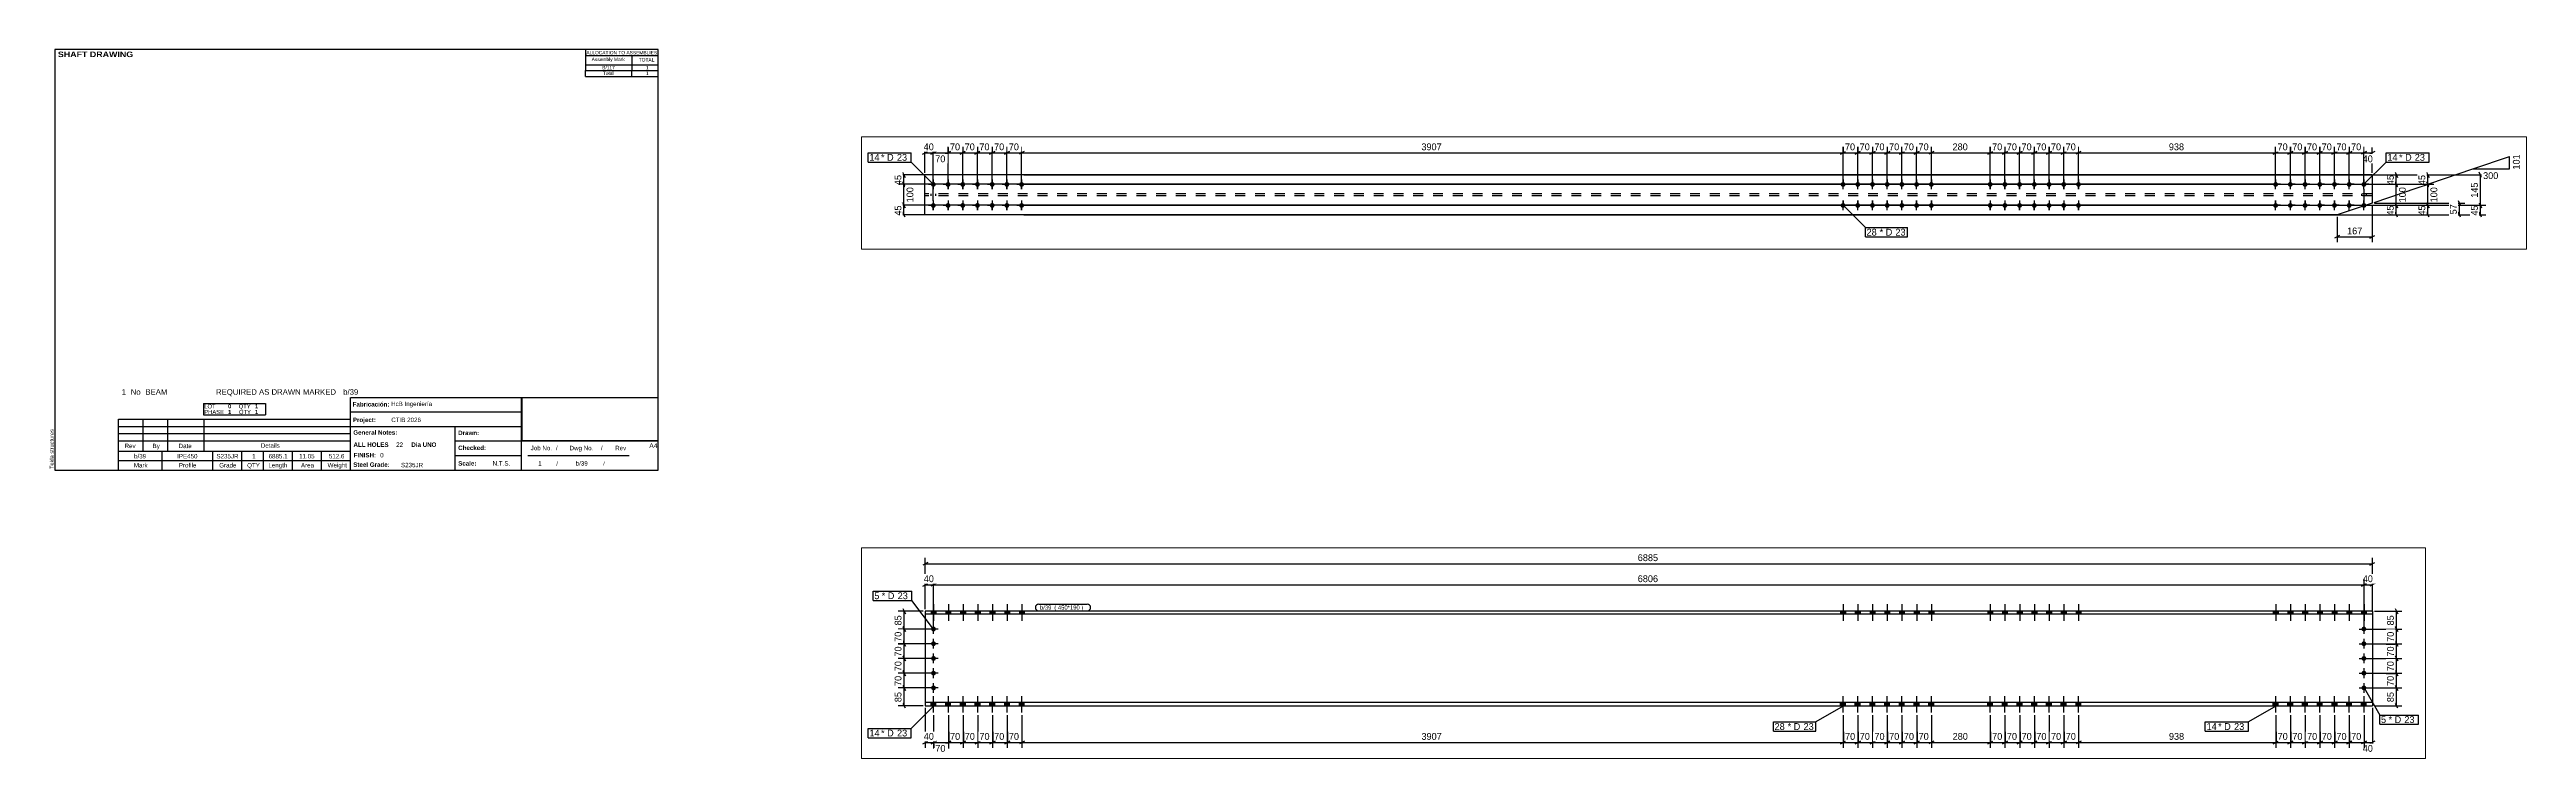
# Paper-space layout 'Layout1' of a CAD drawing. Header units: millimetres. Extents: x 2 to 1181, y -132 to 205.
# The model-space entities are those that its viewports show. They can reach past a viewport. Long polylines and large blocks are cut down to what shows.
import ezdxf

# ---------------------------------------------------------------- set-up
doc = ezdxf.new("R2010")
doc.units = ezdxf.units.MM
doc.linetypes.add('DXK_LINE_DOT2', pattern=[3.9198, 1.9599, -1.9599])
doc.linetypes.add('DXK_LINE_DOT4', pattern=[0.9408, 0.4704, -0.4704])
doc.layers.add('Viewport layer', color=7, linetype='Continuous', plot=False)
doc.styles.add('Arial', font='ARIAL.TTF', dxfattribs={"height": 0.2})
doc.styles.add('Arial Black', font='ARIBLK.TTF', dxfattribs={"height": 0.2})
doc.styles.add('Arial Bold', font='ARIALBD.TTF', dxfattribs={"height": 0.2})
doc.styles.add('Comic Sans MS', font='COMIC.TTF', dxfattribs={"height": 0.2})

psp = doc.layouts.get("Layout1")

# ---------------------------------------------------------------- texts
at = {"color": 7}
for s, height, style, p in [(' SHAFT DRAWING', 2.634, 'Arial Black', (5.3, 201.4)), ('ALLOCATION TO ASSEMBLIES', 1.648, 'Arial', (257.9, 202.7)), ('Assembly Mark', 1.648, 'Arial', (260.4, 199.5)), ('TOTAL', 1.65, 'Arial', (282.8, 199.3)), ('1', 2.64, 'Arial', (36.8, 40.8)), ('No', 2.64, 'Arial', (41.1, 40.8)), ('BEAM', 2.64, 'Arial', (48.1, 40.8)), ('REQUIRED AS DRAWN MARKED', 2.636, 'Arial', (81.7, 40.8)), ('b/39', 2.64, 'Arial', (142.2, 40.8)), ('b/39', 2.11, 'Arial', (42.7, 10.5)), ('IPE450', 2.11, 'Arial', (63.2, 10.5)), ('S235JR', 2.11, 'Arial', (81.9, 10.5)), ('1', 2.11, 'Arial', (98.9, 10.5)), ('6885.1', 2.11, 'Arial', (106.7, 10.5)), ('11.05', 2.11, 'Arial', (121.2, 10.5)), ('512.6', 2.11, 'Arial', (135.4, 10.5)), ('FINISH:', 2.11, 'Arial Bold', (147.2, 11)), ('0', 2.11, 'Arial', (159.8, 11))]:
    psp.add_text(s, height=height, dxfattribs=dict(at, style=style)).set_placement(p)
at = {"color": 7, "linetype": 'Continuous'}
for s, height, style, p in [('B/117', 1.65, 'Arial', (265.4, 195.6)), ('Total', 1.65, 'Arial', (265.7, 192.9)), ('1', 1.65, 'Arial', (286.2, 195.6)), ('1', 1.65, 'Arial', (286.2, 192.9)), ('LOT', 1.98, 'Arial', (76.1, 34.3)), ('0', 1.98, 'Arial Bold', (87.4, 34.3)), ('QTY', 1.98, 'Arial', (92.5, 34.3)), ('1', 1.98, 'Arial Bold', (100.2, 34.3)), ('Fabricación:', 2.107, 'Arial Bold', (146.7, 35.2)), ('HcB Ingeniería', 2.109, 'Arial', (165, 35.4)), ('PHASE', 1.98, 'Arial', (76.1, 31.6)), ('1', 1.98, 'Arial Bold', (87.4, 31.6)), ('QTY', 1.98, 'Arial', (92.6, 31.6)), ('1', 1.98, 'Arial Bold', (100.2, 31.6)), ('Project:', 2.11, 'Arial Bold', (146.8, 27.8)), ('General Notes:', 2.107, 'Arial Bold', (147, 21.8)), ('CTIB 2026', 2.11, 'Arial', (165.1, 27.8)), ('Drawn:', 2.11, 'Arial Bold', (196.9, 21.6)), ('Rev', 2.11, 'Arial', (38.2, 15.4)), ('By', 2.11, 'Arial', (51.5, 15.4)), ('Date', 2.11, 'Arial', (63.9, 15.4)), ('Details', 2.11, 'Arial', (103, 15.6)), ('ALL HOLES', 2.11, 'Arial Bold', (147.1, 16)), ('22', 2.11, 'Arial', (167.4, 16)), ('Dia UNO', 2.11, 'Arial Bold', (174.6, 16)), ('Checked:', 2.11, 'Arial Bold', (196.9, 14.5)), ('Job No.', 2.11, 'Arial', (231.4, 14.4)), ('/', 2.11, 'Arial', (243.4, 14.4)), ('Dwg No.', 2.11, 'Arial', (249.9, 14.4)), ('/', 2.11, 'Arial', (264.8, 14.4)), ('Rev', 2.11, 'Arial', (271.6, 14.4)), ('A4', 2.31, 'Arial', (287.8, 15.4)), ('Mark', 2.11, 'Arial', (42.6, 6.2)), ('Profile', 2.11, 'Arial', (64, 6.2)), ('Grade', 2.11, 'Arial', (83.2, 6.2)), ('QTY', 2.11, 'Arial', (96.5, 6.2)), ('Length', 2.11, 'Arial', (106.6, 6.2)), ('Area', 2.11, 'Arial', (122.1, 6.2)), ('Weight', 2.11, 'Arial', (134.8, 6.2)), ('Steel Grade:', 2.107, 'Arial Bold', (147, 6.5)), ('S235JR', 2.11, 'Arial', (169.7, 6.3)), ('Scale:', 2.11, 'Arial Bold', (196.9, 7.1)), ('N.T.S.', 2.11, 'Arial', (213.3, 7.1)), ('1', 2.11, 'Arial', (235, 7.1)), ('/', 1.98, 'Arial', (243.6, 7.1)), ('b/39', 2.11, 'Arial', (252.8, 7.1)), ('/', 1.98, 'Arial', (265.9, 7.1))]:
    psp.add_text(s, height=height, dxfattribs=dict(at, style=style)).set_placement(p)
at = {"color": 174, "linetype": 'Continuous', "style": 'Arial'}
psp.add_text('Tekla structures', height=1.91, rotation=90, dxfattribs=at).set_placement((4.5, 5.5))

msp = doc.modelspace()

# ---------------------------------------------------------------- hatches: boundary and pattern name
at = {"linetype": 'Continuous'}
for points in [[(13252, 687), (13275, 687), (13275, 701), (13252, 701)], [(13252, 687), (13275, 687), (13275, 701), (13252, 701)], [(13252, 616, -1), (13275, 616, -1)], [(13322, 687), (13345, 687), (13345, 701), (13322, 701)], [(13322, 687), (13345, 687), (13345, 701), (13322, 701)], [(13392, 687), (13415, 687), (13415, 701), (13392, 701)], [(13392, 687), (13415, 687), (13415, 701), (13392, 701)], [(13462, 687), (13485, 687), (13485, 701), (13462, 701)], [(13462, 687), (13485, 687), (13485, 701), (13462, 701)], [(13532, 687), (13555, 687), (13555, 701), (13532, 701)], [(13532, 687), (13555, 687), (13555, 701), (13532, 701)], [(13602, 687), (13625, 687), (13625, 701), (13602, 701)], [(13602, 687), (13625, 687), (13625, 701), (13602, 701)], [(13672, 687), (13695, 687), (13695, 701), (13672, 701)], [(13672, 687), (13695, 687), (13695, 701), (13672, 701)], [(17602, 701), (17579, 701), (17579, 687), (17602, 687)], [(17602, 701), (17579, 701), (17579, 687), (17602, 687)], [(17672, 701), (17649, 701), (17649, 687), (17672, 687)], [(17672, 701), (17649, 701), (17649, 687), (17672, 687)], [(17742, 701), (17719, 701), (17719, 687), (17742, 687)], [(17742, 701), (17719, 701), (17719, 687), (17742, 687)], [(17812, 701), (17789, 701), (17789, 687), (17812, 687)], [(17812, 701), (17789, 701), (17789, 687), (17812, 687)], [(17882, 701), (17859, 701), (17859, 687), (17882, 687)], [(17882, 701), (17859, 701), (17859, 687), (17882, 687)], [(17952, 701), (17929, 701), (17929, 687), (17952, 687)], [(17952, 701), (17929, 701), (17929, 687), (17952, 687)], [(18022, 701), (17999, 701), (17999, 687), (18022, 687)], [(18022, 701), (17999, 701), (17999, 687), (18022, 687)], [(18279, 687), (18302, 687), (18302, 701), (18279, 701)], [(18279, 687), (18302, 687), (18302, 701), (18279, 701)], [(18349, 687), (18372, 687), (18372, 701), (18349, 701)], [(18349, 687), (18372, 687), (18372, 701), (18349, 701)], [(18419, 687), (18442, 687), (18442, 701), (18419, 701)], [(18419, 687), (18442, 687), (18442, 701), (18419, 701)], [(18489, 687), (18512, 687), (18512, 701), (18489, 701)], [(18489, 687), (18512, 687), (18512, 701), (18489, 701)], [(18559, 687), (18582, 687), (18582, 701), (18559, 701)], [(18559, 687), (18582, 687), (18582, 701), (18559, 701)], [(18629, 687), (18652, 687), (18652, 701), (18629, 701)], [(18629, 687), (18652, 687), (18652, 701), (18629, 701)], [(18699, 687), (18722, 687), (18722, 701), (18699, 701)], [(18699, 687), (18722, 687), (18722, 701), (18699, 701)], [(19660, 701), (19637, 701), (19637, 687), (19660, 687)], [(19660, 701), (19637, 701), (19637, 687), (19660, 687)], [(19730, 701), (19707, 701), (19707, 687), (19730, 687)], [(19730, 701), (19707, 701), (19707, 687), (19730, 687)], [(19800, 701), (19777, 701), (19777, 687), (19800, 687)], [(19800, 701), (19777, 701), (19777, 687), (19800, 687)], [(19870, 701), (19847, 701), (19847, 687), (19870, 687)], [(19870, 701), (19847, 701), (19847, 687), (19870, 687)], [(19940, 701), (19917, 701), (19917, 687), (19940, 687)], [(19940, 701), (19917, 701), (19917, 687), (19940, 687)], [(20010, 701), (19987, 701), (19987, 687), (20010, 687)], [(20010, 701), (19987, 701), (19987, 687), (20010, 687)], [(20080, 701), (20057, 701), (20057, 687), (20080, 687)], [(20080, 701), (20057, 701), (20057, 687), (20080, 687)], [(20057, 616, -1), (20080, 616, -1)], [(13252, 546, -1), (13275, 546, -1)], [(13252, 476, -1), (13275, 476, -1)], [(20057, 546, -1), (20080, 546, -1)], [(20057, 476, -1), (20080, 476, -1)], [(13252, 406, -1), (13275, 406, -1)], [(20057, 406, -1), (20080, 406, -1)], [(342, 296, -1), (342, 319, -1)], [(412, 296, -1), (412, 319, -1)], [(482, 296, -1), (482, 319, -1)], [(552, 296, -1), (552, 319, -1)], [(622, 296, -1), (622, 319, -1)], [(692, 296, -1), (692, 319, -1)], [(762, 296, -1), (762, 319, -1)], [(4670, 319, -1), (4670, 296, -1)], [(4740, 319, -1), (4740, 296, -1)], [(4810, 319, -1), (4810, 296, -1)], [(4880, 319, -1), (4880, 296, -1)], [(4950, 319, -1), (4950, 296, -1)], [(5020, 319, -1), (5020, 296, -1)], [(5090, 319, -1), (5090, 296, -1)], [(5370, 296, -1), (5370, 319, -1)], [(5440, 296, -1), (5440, 319, -1)], [(5510, 296, -1), (5510, 319, -1)], [(5580, 296, -1), (5580, 319, -1)], [(5650, 296, -1), (5650, 319, -1)], [(5720, 296, -1), (5720, 319, -1)], [(5790, 296, -1), (5790, 319, -1)], [(6728, 319, -1), (6728, 296, -1)], [(6798, 319, -1), (6798, 296, -1)], [(6868, 319, -1), (6868, 296, -1)], [(6938, 319, -1), (6938, 296, -1)], [(7008, 319, -1), (7008, 296, -1)], [(7078, 319, -1), (7078, 296, -1)], [(7148, 319, -1), (7148, 296, -1)], [(13252, 336, -1), (13275, 336, -1)], [(13252, 251), (13275, 251), (13275, 266), (13252, 266)], [(13252, 251), (13275, 251), (13275, 266), (13252, 266)], [(13322, 251), (13345, 251), (13345, 266), (13322, 266)], [(13322, 251), (13345, 251), (13345, 266), (13322, 266)], [(13392, 251), (13415, 251), (13415, 266), (13392, 266)], [(13392, 251), (13415, 251), (13415, 266), (13392, 266)], [(13462, 251), (13485, 251), (13485, 266), (13462, 266)], [(13462, 251), (13485, 251), (13485, 266), (13462, 266)], [(13532, 251), (13555, 251), (13555, 266), (13532, 266)], [(13532, 251), (13555, 251), (13555, 266), (13532, 266)], [(13602, 251), (13625, 251), (13625, 266), (13602, 266)], [(13602, 251), (13625, 251), (13625, 266), (13602, 266)], [(13672, 251), (13695, 251), (13695, 266), (13672, 266)], [(13672, 251), (13695, 251), (13695, 266), (13672, 266)], [(17602, 266), (17579, 266), (17579, 251), (17602, 251)], [(17602, 266), (17579, 266), (17579, 251), (17602, 251)], [(17672, 266), (17649, 266), (17649, 251), (17672, 251)], [(17672, 266), (17649, 266), (17649, 251), (17672, 251)], [(17742, 266), (17719, 266), (17719, 251), (17742, 251)], [(17742, 266), (17719, 266), (17719, 251), (17742, 251)], [(17812, 266), (17789, 266), (17789, 251), (17812, 251)], [(17812, 266), (17789, 266), (17789, 251), (17812, 251)], [(17882, 266), (17859, 266), (17859, 251), (17882, 251)], [(17882, 266), (17859, 266), (17859, 251), (17882, 251)], [(17952, 266), (17929, 266), (17929, 251), (17952, 251)], [(17952, 266), (17929, 266), (17929, 251), (17952, 251)], [(18022, 266), (17999, 266), (17999, 251), (18022, 251)], [(18022, 266), (17999, 266), (17999, 251), (18022, 251)], [(18279, 251), (18302, 251), (18302, 266), (18279, 266)], [(18279, 251), (18302, 251), (18302, 266), (18279, 266)], [(18349, 251), (18372, 251), (18372, 266), (18349, 266)], [(18349, 251), (18372, 251), (18372, 266), (18349, 266)], [(18419, 251), (18442, 251), (18442, 266), (18419, 266)], [(18419, 251), (18442, 251), (18442, 266), (18419, 266)], [(18489, 251), (18512, 251), (18512, 266), (18489, 266)], [(18489, 251), (18512, 251), (18512, 266), (18489, 266)], [(18559, 251), (18582, 251), (18582, 266), (18559, 266)], [(18559, 251), (18582, 251), (18582, 266), (18559, 266)], [(18629, 251), (18652, 251), (18652, 266), (18629, 266)], [(18629, 251), (18652, 251), (18652, 266), (18629, 266)], [(18699, 251), (18722, 251), (18722, 266), (18699, 266)], [(18699, 251), (18722, 251), (18722, 266), (18699, 266)], [(19660, 266), (19637, 266), (19637, 251), (19660, 251)], [(19660, 266), (19637, 266), (19637, 251), (19660, 251)], [(19730, 266), (19707, 266), (19707, 251), (19730, 251)], [(19730, 266), (19707, 266), (19707, 251), (19730, 251)], [(19800, 266), (19777, 266), (19777, 251), (19800, 251)], [(19800, 266), (19777, 266), (19777, 251), (19800, 251)], [(19870, 266), (19847, 266), (19847, 251), (19870, 251)], [(19870, 266), (19847, 266), (19847, 251), (19870, 251)], [(19940, 266), (19917, 266), (19917, 251), (19940, 251)], [(19940, 266), (19917, 266), (19917, 251), (19940, 251)], [(20010, 266), (19987, 266), (19987, 251), (20010, 251)], [(20010, 266), (19987, 266), (19987, 251), (20010, 251)], [(20057, 336, -1), (20080, 336, -1)], [(20080, 266), (20057, 266), (20057, 251), (20080, 251)], [(20080, 266), (20057, 266), (20057, 251), (20080, 251)], [(342, 196, -1), (342, 219, -1)], [(412, 196, -1), (412, 219, -1)], [(482, 196, -1), (482, 219, -1)], [(552, 196, -1), (552, 219, -1)], [(622, 196, -1), (622, 219, -1)], [(692, 196, -1), (692, 219, -1)], [(762, 196, -1), (762, 219, -1)], [(4670, 219, -1), (4670, 196, -1)], [(4740, 219, -1), (4740, 196, -1)], [(4810, 219, -1), (4810, 196, -1)], [(4880, 219, -1), (4880, 196, -1)], [(4950, 219, -1), (4950, 196, -1)], [(5020, 219, -1), (5020, 196, -1)], [(5090, 219, -1), (5090, 196, -1)], [(5370, 196, -1), (5370, 219, -1)], [(5440, 196, -1), (5440, 219, -1)], [(5510, 196, -1), (5510, 219, -1)], [(5580, 196, -1), (5580, 219, -1)], [(5650, 196, -1), (5650, 219, -1)], [(5720, 196, -1), (5720, 219, -1)], [(5790, 196, -1), (5790, 219, -1)], [(6728, 219, -1), (6728, 196, -1)], [(6798, 219, -1), (6798, 196, -1)], [(6868, 219, -1), (6868, 196, -1)], [(6938, 219, -1), (6938, 196, -1)], [(7008, 219, -1), (7008, 196, -1)], [(7078, 219, -1), (7078, 196, -1)], [(7148, 219, -1), (7148, 196, -1)]]:
    msp.add_hatch(color=3, dxfattribs=at).paths.add_polyline_path(points)

# ---------------------------------------------------------------- linework, layer by layer
at = {"color": 8, "linetype": 'Continuous'}
for p, q in [((13224, 711), (13224, 955)), ((20109, 697), (20109, 955)), ((13236, 932), (13212, 920)), ((13212, 820), (13236, 832)), ((13224, 926), (20109, 926)), ((13224, 711), (13224, 855)), ((13224, 826), (13263, 826)), ((13275, 832), (13251, 820)), ((13275, 832), (13251, 820)), ((13263, 626), (13263, 855)), ((13263, 626), (13263, 855)), ((20057, 820), (20081, 832)), ((20069, 626), (20069, 855)), ((20069, 826), (20109, 826)), ((20097, 920), (20121, 932)), ((20121, 832), (20097, 820)), ((20109, 711), (20109, 855)), ((13118, 713), (13130, 689)), ((20218, 713), (20230, 689)), ((13214, 701), (13095, 701)), ((13253, 616), (13095, 616)), ((13130, 604), (13118, 628)), ((13124, 616), (13124, 701)), ((20079, 616), (20249, 616)), ((20119, 701), (20249, 701)), ((20230, 604), (20218, 628)), ((20224, 616), (20224, 701)), ((342, 318), (342, 483)), ((412, 318), (412, 486)), ((482, 318), (482, 486)), ((552, 318), (552, 486)), ((622, 318), (622, 486)), ((692, 318), (692, 486)), ((762, 318), (762, 486)), ((762, 318), (762, 486)), ((4670, 318), (4670, 486)), ((4740, 318), (4740, 486)), ((4810, 318), (4810, 486)), ((4880, 318), (4880, 486)), ((4950, 318), (4950, 486)), ((5020, 318), (5020, 486)), ((5090, 318), (5090, 486)), ((5090, 318), (5090, 486)), ((5370, 318), (5370, 486)), ((5440, 318), (5440, 486)), ((5510, 318), (5510, 486)), ((5580, 318), (5580, 486)), ((5650, 318), (5650, 486)), ((5720, 318), (5720, 486)), ((5790, 318), (5790, 486)), ((5790, 318), (5790, 486)), ((6728, 318), (6728, 486)), ((6728, 318), (6728, 486)), ((6798, 318), (6798, 486)), ((6868, 318), (6868, 486)), ((6938, 318), (6938, 486)), ((7008, 318), (7008, 486)), ((7148, 318), (7148, 483)), ((7188, 363), (7188, 483)), ((13253, 546), (13095, 546)), ((13253, 476), (13095, 476)), ((13118, 558), (13130, 534)), ((13130, 464), (13118, 488)), ((13124, 476), (13124, 546)), ((20079, 546), (20249, 546)), ((20079, 476), (20249, 476)), ((20218, 558), (20230, 534)), ((20230, 464), (20218, 488)), ((20224, 476), (20224, 546)), ((196, 365), (208, 341)), ((330, 452), (354, 464)), ((400, 452), (424, 464)), ((470, 452), (494, 464)), ((540, 452), (564, 464)), ((610, 452), (634, 464)), ((680, 452), (704, 464)), ((692, 458), (762, 458)), ((774, 464), (750, 452)), ((774, 464), (750, 452)), ((4658, 452), (4682, 464)), ((4728, 452), (4752, 464)), ((4798, 452), (4822, 464)), ((4868, 452), (4892, 464)), ((4880, 458), (4950, 458)), ((4962, 464), (4938, 452)), ((5008, 452), (5032, 464)), ((5020, 458), (5090, 458)), ((5102, 464), (5078, 452)), ((5102, 464), (5078, 452)), ((5358, 452), (5382, 464)), ((5428, 452), (5452, 464)), ((5498, 452), (5522, 464)), ((5568, 452), (5592, 464)), ((5638, 452), (5662, 464)), ((5650, 458), (5720, 458)), ((5732, 464), (5708, 452)), ((5802, 464), (5778, 452)), ((5802, 464), (5778, 452)), ((5790, 458), (6728, 458)), ((6716, 452), (6740, 464)), ((6716, 452), (6740, 464)), ((6786, 452), (6810, 464)), ((6856, 452), (6880, 464)), ((6926, 452), (6950, 464)), ((6938, 458), (7008, 458)), ((7020, 464), (6996, 452)), ((7136, 452), (7160, 464)), ((7148, 458), (7188, 458)), ((7200, 464), (7176, 452)), ((7446, 365), (7458, 341)), ((7666, 381), (7841, 440)), ((7666, 381), (7841, 381)), ((7708, 341), (7696, 365)), ((7841, 381), (7841, 440)), ((13253, 406), (13095, 406)), ((13130, 394), (13118, 418)), ((20079, 406), (20249, 406)), ((20218, 418), (20230, 394)), ((20224, 336), (20224, 406)), ((6718, 353), (174, 353)), ((6718, 308), (174, 308)), ((208, 296), (196, 320)), ((202, 308), (202, 353)), ((5800, 308), (7331, 308)), ((7296, 320), (7308, 296)), ((7302, 208), (7302, 308)), ((7458, 296), (7446, 320)), ((7452, 308), (7452, 353)), ((13253, 336), (13095, 336)), ((13214, 251), (13095, 251)), ((13130, 324), (13118, 348)), ((13130, 239), (13118, 263)), ((20079, 336), (20249, 336)), ((20109, 241), (20109, 48)), ((20119, 251), (20249, 251)), ((20230, 324), (20218, 348)), ((20230, 239), (20218, 263)), ((6718, 208), (177, 208)), ((208, 196), (196, 220)), ((5800, 208), (7331, 208)), ((7020, 153), (7020, 32)), ((7188, 209), (7188, 32)), ((7308, 196), (7296, 220)), ((7446, 220), (7458, 196)), ((7458, 151), (7446, 175)), ((7452, 163), (7452, 208)), ((7696, 220), (7708, 196)), ((7708, 151), (7696, 175)), ((7702, 163), (7702, 208)), ((13264, 207), (13264, 48)), ((13334, 207), (13334, 51)), ((13404, 207), (13404, 51)), ((13474, 207), (13474, 51)), ((13544, 207), (13544, 51)), ((13614, 207), (13614, 51)), ((13684, 207), (13684, 51)), ((13684, 207), (13684, 51)), ((17591, 207), (17591, 51)), ((17661, 207), (17661, 51)), ((17731, 207), (17731, 51)), ((17801, 207), (17801, 51)), ((17871, 207), (17871, 51)), ((17941, 207), (17941, 51)), ((18011, 207), (18011, 51)), ((18011, 207), (18011, 51)), ((18291, 207), (18291, 51)), ((18361, 207), (18361, 51)), ((18431, 207), (18431, 51)), ((18501, 207), (18501, 51)), ((18571, 207), (18571, 51)), ((18641, 207), (18641, 51)), ((18711, 207), (18711, 51)), ((18711, 207), (18711, 51)), ((19649, 207), (19649, 51)), ((19719, 207), (19719, 51)), ((19789, 207), (19789, 51)), ((19859, 207), (19859, 51)), ((19929, 207), (19929, 51)), ((20069, 207), (20069, 48)), ((7032, 64), (7008, 52)), ((7020, 58), (7188, 58)), ((7176, 52), (7200, 64)), ((13252, 70), (13276, 82)), ((13322, 70), (13346, 82)), ((13392, 70), (13416, 82)), ((13404, 76), (13474, 76)), ((13486, 82), (13462, 70)), ((13532, 70), (13556, 82)), ((13602, 70), (13626, 82)), ((13614, 76), (13684, 76)), ((13696, 82), (13672, 70)), ((13696, 82), (13672, 70)), ((17579, 70), (17603, 82)), ((17649, 70), (17673, 82)), ((17661, 76), (17731, 76)), ((17743, 82), (17719, 70)), ((17789, 70), (17813, 82)), ((17859, 70), (17883, 82)), ((17929, 70), (17953, 82)), ((17941, 76), (18011, 76)), ((18023, 82), (17999, 70)), ((18023, 82), (17999, 70)), ((18279, 70), (18303, 82)), ((18349, 70), (18373, 82)), ((18419, 70), (18443, 82)), ((18489, 70), (18513, 82)), ((18501, 76), (18571, 76)), ((18583, 82), (18559, 70)), ((18629, 70), (18653, 82)), ((18641, 76), (18711, 76)), ((18723, 82), (18699, 70)), ((18723, 82), (18699, 70)), ((19637, 70), (19661, 82)), ((19707, 70), (19731, 82)), ((19719, 76), (19789, 76)), ((19801, 82), (19777, 70)), ((19847, 70), (19871, 82)), ((19917, 70), (19941, 82)), ((20057, 70), (20081, 82)), ((20069, 76), (20109, 76)), ((20121, 82), (20097, 70))]:
    msp.add_line(p, q, dxfattribs=at)
at = {"color": 3, "linetype": 'Continuous'}
for p, q in [((13264, 734), (13264, 655)), ((13264, 734), (13264, 655)), ((13334, 734), (13334, 655)), ((13334, 734), (13334, 655)), ((13404, 734), (13404, 655)), ((13404, 734), (13404, 655)), ((13474, 734), (13474, 655)), ((13474, 734), (13474, 655)), ((13544, 734), (13544, 655)), ((13544, 734), (13544, 655)), ((13614, 734), (13614, 655)), ((13614, 734), (13614, 655)), ((13684, 734), (13684, 655)), ((13684, 734), (13684, 655)), ((17591, 734), (17591, 655)), ((17591, 734), (17591, 655)), ((17661, 734), (17661, 655)), ((17661, 734), (17661, 655)), ((17731, 734), (17731, 655)), ((17731, 734), (17731, 655)), ((17801, 734), (17801, 655)), ((17801, 734), (17801, 655)), ((17871, 734), (17871, 655)), ((17871, 734), (17871, 655)), ((17941, 734), (17941, 655)), ((17941, 734), (17941, 655)), ((18011, 734), (18011, 655)), ((18011, 734), (18011, 655)), ((18291, 734), (18291, 655)), ((18291, 734), (18291, 655)), ((18361, 734), (18361, 655)), ((18361, 734), (18361, 655)), ((18431, 734), (18431, 655)), ((18431, 734), (18431, 655)), ((18501, 734), (18501, 655)), ((18501, 734), (18501, 655)), ((18571, 734), (18571, 655)), ((18571, 734), (18571, 655)), ((18641, 734), (18641, 655)), ((18641, 734), (18641, 655)), ((18711, 734), (18711, 655)), ((18711, 734), (18711, 655)), ((19649, 734), (19649, 655)), ((19649, 734), (19649, 655)), ((19719, 734), (19719, 655)), ((19719, 734), (19719, 655)), ((19789, 734), (19789, 655)), ((19789, 734), (19789, 655)), ((19859, 734), (19859, 655)), ((19859, 734), (19859, 655)), ((19929, 734), (19929, 655)), ((19929, 734), (19929, 655)), ((19999, 734), (19999, 655)), ((19999, 734), (19999, 655)), ((20069, 734), (20069, 655)), ((20069, 734), (20069, 655)), ((13286, 616), (13240, 616)), ((13252, 701), (13252, 687)), ((13252, 701), (13252, 687)), ((13263, 593), (13263, 639)), ((13275, 701), (13275, 687)), ((13275, 701), (13275, 687)), ((13322, 701), (13322, 687)), ((13322, 701), (13322, 687)), ((13345, 701), (13345, 687)), ((13345, 701), (13345, 687)), ((13392, 701), (13392, 687)), ((13392, 701), (13392, 687)), ((13415, 701), (13415, 687)), ((13415, 701), (13415, 687)), ((13462, 701), (13462, 687)), ((13462, 701), (13462, 687)), ((13485, 701), (13485, 687)), ((13485, 701), (13485, 687)), ((13532, 701), (13532, 687)), ((13532, 701), (13532, 687)), ((13555, 701), (13555, 687)), ((13555, 701), (13555, 687)), ((13602, 701), (13602, 687)), ((13602, 701), (13602, 687)), ((13625, 701), (13625, 687)), ((13625, 701), (13625, 687)), ((13672, 701), (13672, 687)), ((13672, 701), (13672, 687)), ((13695, 701), (13695, 687)), ((13695, 701), (13695, 687)), ((17579, 701), (17579, 687)), ((17579, 701), (17579, 687)), ((17602, 701), (17602, 687)), ((17602, 701), (17602, 687)), ((17649, 701), (17649, 687)), ((17649, 701), (17649, 687)), ((17672, 701), (17672, 687)), ((17672, 701), (17672, 687)), ((17719, 701), (17719, 687)), ((17719, 701), (17719, 687)), ((17742, 701), (17742, 687)), ((17742, 701), (17742, 687)), ((17789, 701), (17789, 687)), ((17789, 701), (17789, 687)), ((17812, 701), (17812, 687)), ((17812, 701), (17812, 687)), ((17859, 701), (17859, 687)), ((17859, 701), (17859, 687)), ((17882, 701), (17882, 687)), ((17882, 701), (17882, 687)), ((17929, 701), (17929, 687)), ((17929, 701), (17929, 687)), ((17952, 701), (17952, 687)), ((17952, 701), (17952, 687)), ((17999, 701), (17999, 687)), ((17999, 701), (17999, 687)), ((18022, 701), (18022, 687)), ((18022, 701), (18022, 687)), ((18279, 701), (18279, 687)), ((18279, 701), (18279, 687)), ((18302, 701), (18302, 687)), ((18302, 701), (18302, 687)), ((18349, 701), (18349, 687)), ((18349, 701), (18349, 687)), ((18372, 701), (18372, 687)), ((18372, 701), (18372, 687)), ((18419, 701), (18419, 687)), ((18419, 701), (18419, 687)), ((18442, 701), (18442, 687)), ((18442, 701), (18442, 687)), ((18489, 701), (18489, 687)), ((18489, 701), (18489, 687)), ((18512, 701), (18512, 687)), ((18512, 701), (18512, 687)), ((18559, 701), (18559, 687)), ((18559, 701), (18559, 687)), ((18582, 701), (18582, 687)), ((18582, 701), (18582, 687)), ((18629, 701), (18629, 687)), ((18629, 701), (18629, 687)), ((18652, 701), (18652, 687)), ((18652, 701), (18652, 687)), ((18699, 701), (18699, 687)), ((18699, 701), (18699, 687)), ((18722, 701), (18722, 687)), ((18722, 701), (18722, 687)), ((19637, 701), (19637, 687)), ((19637, 701), (19637, 687)), ((19660, 701), (19660, 687)), ((19660, 701), (19660, 687)), ((19707, 701), (19707, 687)), ((19707, 701), (19707, 687)), ((19730, 701), (19730, 687)), ((19730, 701), (19730, 687)), ((19777, 701), (19777, 687)), ((19777, 701), (19777, 687)), ((19800, 701), (19800, 687)), ((19800, 701), (19800, 687)), ((19847, 701), (19847, 687)), ((19847, 701), (19847, 687)), ((19870, 701), (19870, 687)), ((19870, 701), (19870, 687)), ((19917, 701), (19917, 687)), ((19917, 701), (19917, 687)), ((19940, 701), (19940, 687)), ((19940, 701), (19940, 687)), ((19987, 701), (19987, 687)), ((19987, 701), (19987, 687)), ((20010, 701), (20010, 687)), ((20010, 701), (20010, 687)), ((20046, 616), (20092, 616)), ((20057, 701), (20057, 687)), ((20057, 701), (20057, 687)), ((20069, 593), (20069, 639)), ((20080, 701), (20080, 687)), ((20080, 701), (20080, 687)), ((13286, 546), (13240, 546)), ((13286, 476), (13240, 476)), ((13263, 523), (13263, 569)), ((13263, 453), (13263, 499)), ((20046, 546), (20092, 546)), ((20046, 476), (20092, 476)), ((20069, 523), (20069, 569)), ((20069, 453), (20069, 499)), ((13286, 406), (13240, 406)), ((13263, 383), (13263, 429)), ((13263, 313), (13263, 359)), ((20046, 406), (20092, 406)), ((20069, 383), (20069, 429)), ((20069, 313), (20069, 359)), ((365, 308), (319, 308)), ((319, 308), (335, 308)), ((342, 331), (342, 285)), ((342, 331), (342, 315)), ((342, 285), (342, 300)), ((365, 308), (350, 308)), ((435, 308), (389, 308)), ((389, 308), (405, 308)), ((412, 331), (412, 285)), ((412, 331), (412, 315)), ((412, 285), (412, 300)), ((435, 308), (420, 308)), ((505, 308), (459, 308)), ((459, 308), (475, 308)), ((482, 331), (482, 285)), ((482, 331), (482, 315)), ((482, 285), (482, 300)), ((505, 308), (490, 308)), ((575, 308), (529, 308)), ((529, 308), (545, 308)), ((552, 331), (552, 285)), ((552, 331), (552, 315)), ((552, 285), (552, 300)), ((575, 308), (560, 308)), ((645, 308), (599, 308)), ((599, 308), (615, 308)), ((622, 331), (622, 285)), ((622, 331), (622, 315)), ((622, 285), (622, 300)), ((645, 308), (630, 308)), ((715, 308), (669, 308)), ((669, 308), (685, 308)), ((692, 331), (692, 285)), ((692, 331), (692, 315)), ((692, 285), (692, 300)), ((715, 308), (700, 308)), ((785, 308), (739, 308)), ((739, 308), (755, 308)), ((762, 331), (762, 285)), ((762, 331), (762, 315)), ((762, 285), (762, 300)), ((785, 308), (770, 308)), ((4647, 308), (4693, 308)), ((4647, 308), (4662, 308)), ((4670, 285), (4670, 331)), ((4670, 331), (4670, 315)), ((4670, 285), (4670, 300)), ((4693, 308), (4677, 308)), ((4717, 308), (4763, 308)), ((4717, 308), (4732, 308)), ((4740, 285), (4740, 331)), ((4740, 331), (4740, 315)), ((4740, 285), (4740, 300)), ((4763, 308), (4747, 308)), ((4787, 308), (4833, 308)), ((4787, 308), (4802, 308)), ((4810, 285), (4810, 331)), ((4810, 331), (4810, 315)), ((4810, 285), (4810, 300)), ((4833, 308), (4817, 308)), ((4857, 308), (4903, 308)), ((4857, 308), (4872, 308)), ((4880, 285), (4880, 331)), ((4880, 331), (4880, 315)), ((4880, 285), (4880, 300)), ((4903, 308), (4887, 308)), ((4927, 308), (4973, 308)), ((4927, 308), (4942, 308)), ((4950, 285), (4950, 331)), ((4950, 331), (4950, 315)), ((4950, 285), (4950, 300)), ((4973, 308), (4957, 308)), ((4997, 308), (5043, 308)), ((4997, 308), (5012, 308)), ((5020, 285), (5020, 331)), ((5020, 331), (5020, 315)), ((5020, 285), (5020, 300)), ((5043, 308), (5027, 308)), ((5067, 308), (5113, 308)), ((5067, 308), (5082, 308)), ((5090, 285), (5090, 331)), ((5090, 331), (5090, 315)), ((5090, 285), (5090, 300)), ((5113, 308), (5097, 308)), ((5393, 308), (5347, 308)), ((5347, 308), (5362, 308)), ((5370, 331), (5370, 285)), ((5370, 331), (5370, 315)), ((5370, 285), (5370, 300)), ((5393, 308), (5377, 308)), ((5463, 308), (5417, 308)), ((5417, 308), (5432, 308)), ((5440, 331), (5440, 285)), ((5440, 331), (5440, 315)), ((5440, 285), (5440, 300)), ((5463, 308), (5447, 308)), ((5533, 308), (5487, 308)), ((5487, 308), (5502, 308)), ((5510, 331), (5510, 285)), ((5510, 331), (5510, 315)), ((5510, 285), (5510, 300)), ((5533, 308), (5517, 308)), ((5603, 308), (5557, 308)), ((5557, 308), (5572, 308)), ((5580, 331), (5580, 285)), ((5580, 331), (5580, 315)), ((5580, 285), (5580, 300)), ((5603, 308), (5587, 308)), ((5673, 308), (5627, 308)), ((5627, 308), (5642, 308)), ((5650, 331), (5650, 285)), ((5650, 331), (5650, 315)), ((5650, 285), (5650, 300)), ((5673, 308), (5657, 308)), ((5743, 308), (5697, 308)), ((5697, 308), (5712, 308)), ((5720, 331), (5720, 285)), ((5720, 331), (5720, 315)), ((5720, 285), (5720, 300)), ((5743, 308), (5727, 308)), ((5813, 308), (5767, 308)), ((5767, 308), (5782, 308)), ((5790, 331), (5790, 285)), ((5790, 331), (5790, 315)), ((5790, 285), (5790, 300)), ((5813, 308), (5797, 308)), ((6705, 308), (6751, 308)), ((6705, 308), (6720, 308)), ((6728, 285), (6728, 331)), ((6728, 331), (6728, 315)), ((6728, 285), (6728, 300)), ((6751, 308), (6735, 308)), ((6775, 308), (6821, 308)), ((6775, 308), (6790, 308)), ((6798, 285), (6798, 331)), ((6798, 331), (6798, 315)), ((6798, 285), (6798, 300)), ((6821, 308), (6805, 308)), ((6845, 308), (6891, 308)), ((6845, 308), (6860, 308)), ((6868, 285), (6868, 331)), ((6868, 331), (6868, 315)), ((6868, 285), (6868, 300)), ((6891, 308), (6875, 308)), ((6915, 308), (6961, 308)), ((6915, 308), (6930, 308)), ((6938, 285), (6938, 331)), ((6938, 331), (6938, 315)), ((6938, 285), (6938, 300)), ((6961, 308), (6945, 308)), ((6985, 308), (7031, 308)), ((6985, 308), (7000, 308)), ((7008, 285), (7008, 331)), ((7008, 331), (7008, 315)), ((7008, 285), (7008, 300)), ((7031, 308), (7015, 308)), ((7055, 308), (7101, 308)), ((7055, 308), (7070, 308)), ((7078, 285), (7078, 331)), ((7078, 331), (7078, 315)), ((7078, 285), (7078, 300)), ((7101, 308), (7085, 308)), ((7125, 308), (7171, 308)), ((7125, 308), (7140, 308)), ((7148, 285), (7148, 331)), ((7148, 331), (7148, 315)), ((7148, 285), (7148, 300)), ((7171, 308), (7155, 308)), ((13286, 336), (13240, 336)), ((13252, 251), (13252, 266)), ((13252, 251), (13252, 266)), ((13264, 219), (13264, 297)), ((13264, 219), (13264, 297)), ((13275, 251), (13275, 266)), ((13275, 251), (13275, 266)), ((13322, 251), (13322, 266)), ((13322, 251), (13322, 266)), ((13334, 219), (13334, 297)), ((13334, 219), (13334, 297)), ((13345, 251), (13345, 266)), ((13345, 251), (13345, 266)), ((13392, 251), (13392, 266)), ((13392, 251), (13392, 266)), ((13404, 219), (13404, 297)), ((13404, 219), (13404, 297)), ((13415, 251), (13415, 266)), ((13415, 251), (13415, 266)), ((13462, 251), (13462, 266)), ((13462, 251), (13462, 266)), ((13474, 219), (13474, 297)), ((13474, 219), (13474, 297)), ((13485, 251), (13485, 266)), ((13485, 251), (13485, 266)), ((13532, 251), (13532, 266)), ((13532, 251), (13532, 266)), ((13544, 219), (13544, 297)), ((13544, 219), (13544, 297)), ((13555, 251), (13555, 266)), ((13555, 251), (13555, 266)), ((13602, 251), (13602, 266)), ((13602, 251), (13602, 266)), ((13614, 219), (13614, 297)), ((13614, 219), (13614, 297)), ((13625, 251), (13625, 266)), ((13625, 251), (13625, 266)), ((13672, 251), (13672, 266)), ((13672, 251), (13672, 266)), ((13684, 219), (13684, 297)), ((13684, 219), (13684, 297)), ((13695, 251), (13695, 266)), ((13695, 251), (13695, 266)), ((17579, 251), (17579, 266)), ((17579, 251), (17579, 266)), ((17591, 219), (17591, 297)), ((17591, 219), (17591, 297)), ((17602, 251), (17602, 266)), ((17602, 251), (17602, 266)), ((17649, 251), (17649, 266)), ((17649, 251), (17649, 266)), ((17661, 219), (17661, 297)), ((17661, 219), (17661, 297)), ((17672, 251), (17672, 266)), ((17672, 251), (17672, 266)), ((17719, 251), (17719, 266)), ((17719, 251), (17719, 266)), ((17731, 219), (17731, 297)), ((17731, 219), (17731, 297)), ((17742, 251), (17742, 266)), ((17742, 251), (17742, 266)), ((17789, 251), (17789, 266)), ((17789, 251), (17789, 266)), ((17801, 219), (17801, 297)), ((17801, 219), (17801, 297)), ((17812, 251), (17812, 266)), ((17812, 251), (17812, 266)), ((17859, 251), (17859, 266)), ((17859, 251), (17859, 266)), ((17871, 219), (17871, 297)), ((17871, 219), (17871, 297)), ((17882, 251), (17882, 266)), ((17882, 251), (17882, 266)), ((17929, 251), (17929, 266)), ((17929, 251), (17929, 266)), ((17941, 219), (17941, 297)), ((17941, 219), (17941, 297)), ((17952, 251), (17952, 266)), ((17952, 251), (17952, 266)), ((17999, 251), (17999, 266)), ((17999, 251), (17999, 266)), ((18011, 219), (18011, 297)), ((18011, 219), (18011, 297)), ((18022, 251), (18022, 266)), ((18022, 251), (18022, 266)), ((18279, 251), (18279, 266)), ((18279, 251), (18279, 266)), ((18291, 219), (18291, 297)), ((18291, 219), (18291, 297)), ((18302, 251), (18302, 266)), ((18302, 251), (18302, 266)), ((18349, 251), (18349, 266)), ((18349, 251), (18349, 266)), ((18361, 219), (18361, 297)), ((18361, 219), (18361, 297)), ((18372, 251), (18372, 266)), ((18372, 251), (18372, 266)), ((18419, 251), (18419, 266)), ((18419, 251), (18419, 266)), ((18431, 219), (18431, 297)), ((18431, 219), (18431, 297)), ((18442, 251), (18442, 266)), ((18442, 251), (18442, 266)), ((18489, 251), (18489, 266)), ((18489, 251), (18489, 266)), ((18501, 219), (18501, 297)), ((18501, 219), (18501, 297)), ((18512, 251), (18512, 266)), ((18512, 251), (18512, 266)), ((18559, 251), (18559, 266)), ((18559, 251), (18559, 266)), ((18571, 219), (18571, 297)), ((18571, 219), (18571, 297)), ((18582, 251), (18582, 266)), ((18582, 251), (18582, 266)), ((18629, 251), (18629, 266)), ((18629, 251), (18629, 266)), ((18641, 219), (18641, 297)), ((18641, 219), (18641, 297)), ((18652, 251), (18652, 266)), ((18652, 251), (18652, 266)), ((18699, 251), (18699, 266)), ((18699, 251), (18699, 266)), ((18711, 219), (18711, 297)), ((18711, 219), (18711, 297)), ((18722, 251), (18722, 266)), ((18722, 251), (18722, 266)), ((19637, 251), (19637, 266)), ((19637, 251), (19637, 266)), ((19649, 219), (19649, 297)), ((19649, 219), (19649, 297)), ((19660, 251), (19660, 266)), ((19660, 251), (19660, 266)), ((19707, 251), (19707, 266)), ((19707, 251), (19707, 266)), ((19719, 219), (19719, 297)), ((19719, 219), (19719, 297)), ((19730, 251), (19730, 266)), ((19730, 251), (19730, 266)), ((19777, 251), (19777, 266)), ((19777, 251), (19777, 266)), ((19789, 219), (19789, 297)), ((19789, 219), (19789, 297)), ((19800, 251), (19800, 266)), ((19800, 251), (19800, 266)), ((19847, 251), (19847, 266)), ((19847, 251), (19847, 266)), ((19859, 219), (19859, 297)), ((19859, 219), (19859, 297)), ((19870, 251), (19870, 266)), ((19870, 251), (19870, 266)), ((19917, 251), (19917, 266)), ((19917, 251), (19917, 266)), ((19929, 219), (19929, 297)), ((19929, 219), (19929, 297)), ((19940, 251), (19940, 266)), ((19940, 251), (19940, 266)), ((19987, 251), (19987, 266)), ((19987, 251), (19987, 266)), ((19999, 219), (19999, 297)), ((19999, 219), (19999, 297)), ((20010, 251), (20010, 266)), ((20010, 251), (20010, 266)), ((20046, 336), (20092, 336)), ((20057, 251), (20057, 266)), ((20057, 251), (20057, 266)), ((20069, 219), (20069, 297)), ((20069, 219), (20069, 297)), ((20080, 251), (20080, 266)), ((20080, 251), (20080, 266)), ((365, 208), (319, 208)), ((319, 208), (335, 208)), ((342, 231), (342, 185)), ((342, 231), (342, 215)), ((342, 185), (342, 200)), ((365, 208), (350, 208)), ((435, 208), (389, 208)), ((389, 208), (405, 208)), ((412, 231), (412, 185)), ((412, 231), (412, 215)), ((412, 185), (412, 200)), ((435, 208), (420, 208)), ((505, 208), (459, 208)), ((459, 208), (475, 208)), ((482, 231), (482, 185)), ((482, 231), (482, 215)), ((482, 185), (482, 200)), ((505, 208), (490, 208)), ((575, 208), (529, 208)), ((529, 208), (545, 208)), ((552, 231), (552, 185)), ((552, 231), (552, 215)), ((552, 185), (552, 200)), ((575, 208), (560, 208)), ((645, 208), (599, 208)), ((599, 208), (615, 208)), ((622, 231), (622, 185)), ((622, 231), (622, 215)), ((622, 185), (622, 200)), ((645, 208), (630, 208)), ((715, 208), (669, 208)), ((669, 208), (685, 208)), ((692, 231), (692, 185)), ((692, 231), (692, 215)), ((692, 185), (692, 200)), ((715, 208), (700, 208)), ((785, 208), (739, 208)), ((739, 208), (755, 208)), ((762, 231), (762, 185)), ((762, 231), (762, 215)), ((762, 185), (762, 200)), ((785, 208), (770, 208)), ((4647, 208), (4693, 208)), ((4647, 208), (4662, 208)), ((4670, 185), (4670, 231)), ((4670, 231), (4670, 215)), ((4670, 185), (4670, 200)), ((4693, 208), (4677, 208)), ((4717, 208), (4763, 208)), ((4717, 208), (4732, 208)), ((4740, 185), (4740, 231)), ((4740, 231), (4740, 215)), ((4740, 185), (4740, 200)), ((4763, 208), (4747, 208)), ((4787, 208), (4833, 208)), ((4787, 208), (4802, 208)), ((4810, 185), (4810, 231)), ((4810, 231), (4810, 215)), ((4810, 185), (4810, 200)), ((4833, 208), (4817, 208)), ((4857, 208), (4903, 208)), ((4857, 208), (4872, 208)), ((4880, 185), (4880, 231)), ((4880, 231), (4880, 215)), ((4880, 185), (4880, 200)), ((4903, 208), (4887, 208)), ((4927, 208), (4973, 208)), ((4927, 208), (4942, 208)), ((4950, 185), (4950, 231)), ((4950, 231), (4950, 215)), ((4950, 185), (4950, 200)), ((4973, 208), (4957, 208)), ((4997, 208), (5043, 208)), ((4997, 208), (5012, 208)), ((5020, 185), (5020, 231)), ((5020, 231), (5020, 215)), ((5020, 185), (5020, 200)), ((5043, 208), (5027, 208)), ((5067, 208), (5113, 208)), ((5067, 208), (5082, 208)), ((5090, 185), (5090, 231)), ((5090, 231), (5090, 215)), ((5090, 185), (5090, 200)), ((5113, 208), (5097, 208)), ((5393, 208), (5347, 208)), ((5347, 208), (5362, 208)), ((5370, 231), (5370, 185)), ((5370, 231), (5370, 215)), ((5370, 185), (5370, 200)), ((5393, 208), (5377, 208)), ((5463, 208), (5417, 208)), ((5417, 208), (5432, 208)), ((5440, 231), (5440, 185)), ((5440, 231), (5440, 215)), ((5440, 185), (5440, 200)), ((5463, 208), (5447, 208)), ((5533, 208), (5487, 208)), ((5487, 208), (5502, 208)), ((5510, 231), (5510, 185)), ((5510, 231), (5510, 215)), ((5510, 185), (5510, 200)), ((5533, 208), (5517, 208)), ((5603, 208), (5557, 208)), ((5557, 208), (5572, 208)), ((5580, 231), (5580, 185)), ((5580, 231), (5580, 215)), ((5580, 185), (5580, 200)), ((5603, 208), (5587, 208)), ((5673, 208), (5627, 208)), ((5627, 208), (5642, 208)), ((5650, 231), (5650, 185)), ((5650, 231), (5650, 215)), ((5650, 185), (5650, 200)), ((5673, 208), (5657, 208)), ((5743, 208), (5697, 208)), ((5697, 208), (5712, 208)), ((5720, 231), (5720, 185)), ((5720, 231), (5720, 215)), ((5720, 185), (5720, 200)), ((5743, 208), (5727, 208)), ((5813, 208), (5767, 208)), ((5767, 208), (5782, 208)), ((5790, 231), (5790, 185)), ((5790, 231), (5790, 215)), ((5790, 185), (5790, 200)), ((5813, 208), (5797, 208)), ((6705, 208), (6751, 208)), ((6705, 208), (6720, 208)), ((6728, 185), (6728, 231)), ((6728, 231), (6728, 215)), ((6728, 185), (6728, 200)), ((6751, 208), (6735, 208)), ((6775, 208), (6821, 208)), ((6775, 208), (6790, 208)), ((6798, 185), (6798, 231)), ((6798, 231), (6798, 215)), ((6798, 185), (6798, 200)), ((6821, 208), (6805, 208)), ((6845, 208), (6891, 208)), ((6845, 208), (6860, 208)), ((6868, 185), (6868, 231)), ((6868, 231), (6868, 215)), ((6868, 185), (6868, 200)), ((6891, 208), (6875, 208)), ((6915, 208), (6961, 208)), ((6915, 208), (6930, 208)), ((6938, 185), (6938, 231)), ((6938, 231), (6938, 215)), ((6938, 185), (6938, 200)), ((6961, 208), (6945, 208)), ((6985, 208), (7031, 208)), ((6985, 208), (7000, 208)), ((7008, 185), (7008, 231)), ((7008, 231), (7008, 215)), ((7008, 185), (7008, 200)), ((7031, 208), (7015, 208)), ((7055, 208), (7101, 208)), ((7055, 208), (7070, 208)), ((7078, 185), (7078, 231)), ((7078, 231), (7078, 215)), ((7078, 185), (7078, 200)), ((7101, 208), (7085, 208)), ((7125, 208), (7171, 208)), ((7125, 208), (7140, 208)), ((7148, 185), (7148, 231)), ((7148, 231), (7148, 215)), ((7148, 185), (7148, 200)), ((7171, 208), (7155, 208))]:
    msp.add_line(p, q, dxfattribs=at)
at = {"color": 7, "linetype": 'Continuous'}
for p, q in [((13224, 701), (13224, 251)), ((20109, 701), (13224, 701)), ((20109, 687), (13224, 687)), ((19941, 687), (19941, 701)), ((20109, 701), (20109, 251)), ((7188, 353), (302, 353)), ((302, 163), (302, 353)), ((7188, 353), (7188, 219)), ((20109, 266), (13224, 266)), ((13224, 251), (20109, 251)), ((19941, 251), (19941, 266)), ((7020, 163), (302, 163)), ((7188, 219), (7020, 163))]:
    msp.add_line(p, q, dxfattribs=at)
at = {"color": 7, "linetype": 'DXK_LINE_DOT4'}
for p, q in [((7188, 262), (302, 262)), ((7188, 253), (302, 253))]:
    msp.add_line(p, q, dxfattribs=at)
at = {"color": 3, "linetype": 'DXK_LINE_DOT2'}
for p, q in [((331, 253), (331, 262)), ((331, 253), (331, 262)), ((331, 253), (331, 262)), ((331, 253), (331, 262)), ((331, 253), (331, 262)), ((342, 230), (342, 293)), ((342, 230), (342, 293)), ((342, 230), (342, 293)), ((342, 230), (342, 293)), ((342, 230), (342, 293)), ((354, 253), (354, 262)), ((354, 253), (354, 262)), ((354, 253), (354, 262)), ((354, 253), (354, 262)), ((354, 253), (354, 262)), ((7136, 262), (7136, 253)), ((7136, 262), (7136, 253)), ((7136, 262), (7136, 253)), ((7136, 262), (7136, 253)), ((7136, 262), (7136, 253)), ((7148, 285), (7148, 222)), ((7148, 285), (7148, 222)), ((7148, 285), (7148, 222)), ((7148, 285), (7148, 222)), ((7148, 285), (7148, 222)), ((7159, 262), (7159, 253)), ((7159, 262), (7159, 253)), ((7159, 262), (7159, 253)), ((7159, 262), (7159, 253)), ((7159, 262), (7159, 253))]:
    msp.add_line(p, q, dxfattribs=at)

# ---------------------------------------------------------------- wipeouts: each hides what was drawn before it
at = {"color": 0}
for points in [[(13008, 758), (13008, 790), (12982, 790), (12982, 758)], [(83, 420), (83, 452), (38, 452), (38, 420)], [(13004, 105), (13004, 137), (12959, 137), (12959, 105)], [(17317, 136), (17317, 168), (17265, 168), (17265, 136)], [(19366, 136), (19366, 168), (19320, 168), (19320, 136)], [(4834, 64), (4834, 96), (4782, 96), (4782, 64)]]:
    msp.add_wipeout(points, dxfattribs=at)

# ---------------------------------------------------------------- next in the draw order: wipeouts: each hides what was drawn before it
for points in [[(16725, 932), (16725, 977), (16608, 977), (16608, 932)], [(20121, 832), (20121, 877), (20056, 877), (20056, 832)], [(13008, 758), (13008, 790), (12982, 790), (12982, 758)], [(13832, 708), (13832, 728), (13770, 728), (13770, 708)], [(13118, 691), (13073, 691), (13073, 626), (13118, 626)], [(20218, 691), (20173, 691), (20173, 626), (20218, 626)], [(4947, 464), (4947, 508), (4882, 508), (4882, 464)], [(5717, 464), (5717, 508), (5652, 508), (5652, 464)], [(6304, 464), (6304, 508), (6213, 508), (6213, 464)], [(7005, 464), (7005, 508), (6940, 508), (6940, 464)], [(13118, 544), (13073, 544), (13073, 479), (13118, 479)], [(20218, 544), (20173, 544), (20173, 479), (20218, 479)], [(83, 420), (83, 452), (38, 452), (38, 420)], [(196, 363), (152, 363), (152, 298), (196, 298)], [(20218, 404), (20173, 404), (20173, 339), (20218, 339)], [(7353, 300), (7308, 300), (7308, 216), (7353, 216)], [(13004, 105), (13004, 137), (12959, 137), (12959, 105)], [(13471, 82), (13471, 127), (13406, 127), (13406, 82)], [(17317, 136), (17317, 168), (17265, 168), (17265, 136)], [(17728, 82), (17728, 127), (17663, 127), (17663, 82)], [(18568, 82), (18568, 127), (18503, 127), (18503, 82)], [(19366, 136), (19366, 168), (19320, 168), (19320, 136)], [(19786, 82), (19786, 127), (19721, 127), (19721, 82)], [(4834, 64), (4834, 96), (4782, 96), (4782, 64)], [(7146, 64), (7146, 108), (7062, 108), (7062, 64)], [(20121, 26), (20121, 70), (20056, 70), (20056, 26)]]:
    msp.add_wipeout(points, dxfattribs=at)

# ---------------------------------------------------------------- next in the draw order: linework, layer by layer
at = {"color": 8, "linetype": 'Continuous'}
for p, q in [((13263, 826), (20069, 826)), ((20057, 820), (20081, 832)), ((20069, 626), (20069, 855)), ((13253, 616), (13095, 616)), ((13118, 628), (13130, 604)), ((13124, 546), (13124, 616)), ((20079, 616), (20249, 616)), ((20218, 628), (20230, 604)), ((20224, 546), (20224, 616)), ((4880, 318), (4880, 486)), ((4950, 318), (4950, 486)), ((5650, 318), (5650, 486)), ((5720, 318), (5720, 486)), ((6938, 318), (6938, 486)), ((7008, 318), (7008, 486)), ((13253, 546), (13095, 546)), ((13253, 476), (13095, 476)), ((13130, 534), (13118, 558)), ((13118, 488), (13130, 464)), ((13124, 406), (13124, 476)), ((20079, 546), (20249, 546)), ((20079, 476), (20249, 476)), ((20230, 534), (20218, 558)), ((20218, 488), (20230, 464)), ((20224, 406), (20224, 476)), ((4810, 458), (4880, 458)), ((4892, 464), (4868, 452)), ((4938, 452), (4962, 464)), ((5580, 458), (5650, 458)), ((5662, 464), (5638, 452)), ((5708, 452), (5732, 464)), ((5720, 458), (5790, 458)), ((6868, 458), (6938, 458)), ((6950, 464), (6926, 452)), ((6996, 452), (7020, 464)), ((7296, 365), (7308, 341)), ((20079, 406), (20249, 406)), ((20230, 394), (20218, 418)), ((6718, 308), (177, 308)), ((196, 320), (208, 296)), ((202, 208), (202, 308)), ((5800, 353), (7328, 353)), ((5800, 308), (7328, 308)), ((7308, 296), (7296, 320)), ((7302, 308), (7302, 353)), ((20079, 336), (20249, 336)), ((20218, 348), (20230, 324)), ((20224, 251), (20224, 336)), ((772, 208), (7478, 208)), ((772, 163), (7478, 163)), ((5800, 208), (7728, 208)), ((5800, 208), (7328, 208)), ((5800, 163), (7728, 163)), ((5800, 163), (7328, 163)), ((7296, 220), (7308, 196)), ((7308, 151), (7296, 175)), ((7302, 163), (7302, 208)), ((13404, 207), (13404, 51)), ((13474, 207), (13474, 51)), ((17661, 207), (17661, 51)), ((17731, 207), (17731, 51)), ((18501, 207), (18501, 51)), ((18571, 207), (18571, 51)), ((19719, 207), (19719, 51)), ((19789, 207), (19789, 51)), ((19999, 207), (19999, 51)), ((20069, 207), (20069, 51)), ((13334, 76), (13404, 76)), ((13416, 82), (13392, 70)), ((13462, 70), (13486, 82)), ((17591, 76), (17661, 76)), ((17673, 82), (17649, 70)), ((17719, 70), (17743, 82)), ((18431, 76), (18501, 76)), ((18513, 82), (18489, 70)), ((18559, 70), (18583, 82)), ((19649, 76), (19719, 76)), ((19731, 82), (19707, 70)), ((19777, 70), (19801, 82)), ((19987, 70), (20011, 82)), ((19999, 76), (20069, 76)), ((20081, 82), (20057, 70))]:
    msp.add_line(p, q, dxfattribs=at)
at = {"color": 7, "linetype": 'Continuous'}
for p, q in [((32, 414), (32, 458)), ((4670, 208), (4776, 102)), ((12953, 99), (12953, 143)), ((17259, 130), (17259, 174)), ((19314, 130), (19314, 174)), ((4776, 58), (4776, 102))]:
    msp.add_line(p, q, dxfattribs=at)

# ---------------------------------------------------------------- next in the draw order: texts
at = {"color": 3, "style": 'Comic Sans MS'}
for s, p in [('6885', (16614, 939)), ('40', (20063, 839)), ('70', (4889, 470)), ('70', (5659, 470)), ('938', (6220, 470)), ('70', (6947, 470)), ('70', (13412, 89)), ('70', (17670, 89)), ('70', (18510, 89)), ('70', (19728, 89)), ('167', (7068, 70)), ('40', (20063, 32))]:
    msp.add_text(s, height=32.4, dxfattribs=at).set_placement(p)
for s, p in [('85', (13111, 633)), ('85', (20211, 633)), ('70', (13111, 485)), ('70', (20211, 485)), ('70', (20211, 345)), ('45', (190, 304)), ('100', (7347, 222))]:
    msp.add_text(s, height=32.4, rotation=90.0002, dxfattribs=at).set_placement(p)

# ---------------------------------------------------------------- next in the draw order: wipeouts: each hides what was drawn before it
at = {"color": 0}
for points in [[(13084, 758), (13084, 790), (13017, 790), (13017, 758)], [(13832, 708), (13832, 728), (13770, 728), (13770, 708)], [(159, 420), (159, 452), (93, 452), (93, 420)], [(13080, 105), (13080, 137), (13014, 137), (13014, 105)], [(17393, 136), (17393, 168), (17327, 168), (17327, 136)], [(19441, 136), (19441, 168), (19375, 168), (19375, 136)], [(4910, 64), (4910, 96), (4844, 96), (4844, 64)]]:
    msp.add_wipeout(points, dxfattribs=at)

# ---------------------------------------------------------------- next in the draw order: linework, layer by layer
at = {"color": 7, "linetype": 'Continuous'}
msp.add_arc((13764, 718), 16, 90, 270, dxfattribs=at)

# ---------------------------------------------------------------- next in the draw order: wipeouts: each hides what was drawn before it
at = {"color": 0}
for points in [[(13276, 832), (13276, 877), (13211, 877), (13211, 832)], [(16725, 832), (16725, 877), (16608, 877), (16608, 832)], [(13084, 758), (13084, 790), (13017, 790), (13017, 758)], [(13989, 708), (13989, 728), (13838, 728), (13838, 708)], [(13118, 614), (13073, 614), (13073, 549), (13118, 549)], [(20218, 614), (20173, 614), (20173, 549), (20218, 549)], [(4877, 464), (4877, 508), (4812, 508), (4812, 464)], [(5647, 464), (5647, 508), (5582, 508), (5582, 464)], [(5787, 464), (5787, 508), (5722, 508), (5722, 464)], [(6935, 464), (6935, 508), (6870, 508), (6870, 464)], [(13118, 474), (13073, 474), (13073, 409), (13118, 409)], [(20218, 474), (20173, 474), (20173, 409), (20218, 409)], [(159, 420), (159, 452), (93, 452), (93, 420)], [(7296, 363), (7252, 363), (7252, 298), (7296, 298)], [(253, 300), (208, 300), (208, 216), (253, 216)], [(20218, 326), (20173, 326), (20173, 261), (20218, 261)], [(7446, 218), (7402, 218), (7402, 153), (7446, 153)], [(7696, 218), (7652, 218), (7652, 153), (7696, 153)], [(13080, 105), (13080, 137), (13014, 137), (13014, 105)], [(13401, 82), (13401, 127), (13336, 127), (13336, 82)], [(17393, 136), (17393, 168), (17327, 168), (17327, 136)], [(17658, 82), (17658, 127), (17593, 127), (17593, 82)], [(18498, 82), (18498, 127), (18433, 127), (18433, 82)], [(19441, 136), (19441, 168), (19375, 168), (19375, 136)], [(19716, 82), (19716, 127), (19651, 127), (19651, 82)], [(20066, 82), (20066, 127), (20001, 127), (20001, 82)], [(20176, 169), (20176, 201), (20150, 201), (20150, 169)], [(4910, 64), (4910, 96), (4844, 96), (4844, 64)]]:
    msp.add_wipeout(points, dxfattribs=at)

# ---------------------------------------------------------------- next in the draw order: linework, layer by layer
at = {"color": 7, "linetype": 'Continuous'}
msp.add_line((12976, 752), (12976, 796), dxfattribs=at)
at = {"color": 8, "linetype": 'Continuous'}
for p, q in [((4810, 318), (4810, 486)), ((5580, 318), (5580, 486)), ((6868, 318), (6868, 486)), ((4740, 458), (4810, 458)), ((4822, 464), (4798, 452)), ((5510, 458), (5580, 458)), ((5592, 464), (5568, 452)), ((6798, 458), (6868, 458)), ((6880, 464), (6856, 452)), ((13253, 406), (13095, 406)), ((13118, 418), (13130, 394)), ((13124, 336), (13124, 406)), ((772, 308), (7478, 308)), ((5800, 353), (7728, 353)), ((7702, 208), (7702, 353)), ((6718, 208), (174, 208)), ((6718, 163), (174, 163)), ((196, 220), (208, 196)), ((208, 151), (196, 175)), ((202, 163), (202, 208)), ((5800, 208), (7728, 208)), ((7458, 196), (7446, 220)), ((7608, 151), (7596, 175)), ((7696, 220), (7708, 196)), ((13334, 207), (13334, 48)), ((17591, 207), (17591, 51)), ((18431, 207), (18431, 51)), ((19649, 207), (19649, 51)), ((19999, 207), (19999, 51)), ((13264, 76), (13334, 76)), ((13346, 82), (13322, 70)), ((13684, 76), (17591, 76)), ((17579, 70), (17603, 82)), ((18361, 76), (18431, 76)), ((18443, 82), (18419, 70)), ((18711, 76), (19649, 76)), ((19637, 70), (19661, 82)), ((19929, 76), (19999, 76)), ((20011, 82), (19987, 70))]:
    msp.add_line(p, q, dxfattribs=at)

# ---------------------------------------------------------------- next in the draw order: texts
at = {"color": 3, "style": 'Comic Sans MS'}
for s, p in [('40', (13217, 839)), ('6806', (16614, 839)), ('5', (12982, 758)), ('70', (4819, 470)), ('70', (5589, 470)), ('70', (5729, 470)), ('70', (6877, 470)), ('14', (38, 420)), ('14', (12959, 105)), ('70', (13342, 89)), ('28', (17265, 136)), ('70', (17600, 89)), ('70', (18440, 89)), ('14', (19320, 136)), ('70', (19658, 89)), ('70', (20008, 89)), ('28', (4782, 64))]:
    msp.add_text(s, height=32.4, dxfattribs=at).set_placement(p)
for s, p in [('70', (13111, 555)), ('70', (20211, 555)), ('70', (13111, 415)), ('70', (20211, 415)), ('100', (247, 222)), ('45', (7290, 304)), ('85', (20211, 268)), ('45', (7440, 159)), ('45', (7690, 159))]:
    msp.add_text(s, height=32.4, rotation=90.0002, dxfattribs=at).set_placement(p)

# ---------------------------------------------------------------- next in the draw order: wipeouts: each hides what was drawn before it
at = {"color": 0}
for points in [[(13145, 758), (13145, 790), (13093, 790), (13093, 758)], [(13989, 708), (13989, 728), (13838, 728), (13838, 708)], [(221, 420), (221, 452), (169, 452), (169, 420)], [(13142, 105), (13142, 137), (13090, 137), (13090, 105)], [(17455, 136), (17455, 168), (17403, 168), (17403, 136)], [(19503, 136), (19503, 168), (19451, 168), (19451, 136)], [(20176, 169), (20176, 201), (20150, 201), (20150, 169)], [(4971, 64), (4971, 96), (4919, 96), (4919, 64)]]:
    msp.add_wipeout(points, dxfattribs=at)

# ---------------------------------------------------------------- next in the draw order: linework, layer by layer
at = {"color": 7, "linetype": 'Continuous'}
for p, q in [((13764, 734), (13995, 734)), ((13764, 702), (13995, 702))]:
    msp.add_line(p, q, dxfattribs=at)
msp.add_arc((13995, 718), 16, 270, 90, dxfattribs=at)

# ---------------------------------------------------------------- next in the draw order: texts
at = {"color": 3, "style": 'Comic Sans MS'}
for s, height, p in [('b/39', 20.2, (13770, 708)), ('(\xa0450*190\xa0) ', 20.23, (13838, 708))]:
    msp.add_text(s, height=height, dxfattribs=at).set_placement(p)

# ---------------------------------------------------------------- next in the draw order: wipeouts: each hides what was drawn before it
at = {"color": 0}
for points in [[(13145, 758), (13145, 790), (13093, 790), (13093, 758)], [(4807, 464), (4807, 508), (4742, 508), (4742, 464)], [(5577, 464), (5577, 508), (5512, 508), (5512, 464)], [(6865, 464), (6865, 508), (6800, 508), (6800, 464)], [(221, 420), (221, 452), (169, 452), (169, 420)], [(7200, 407), (7200, 452), (7135, 452), (7135, 407)], [(13118, 404), (13073, 404), (13073, 339), (13118, 339)], [(7696, 322), (7652, 322), (7652, 238), (7696, 238)], [(196, 218), (152, 218), (152, 153), (196, 153)], [(13142, 105), (13142, 137), (13090, 137), (13090, 105)], [(13681, 82), (13681, 127), (13616, 127), (13616, 82)], [(15696, 82), (15696, 127), (15579, 127), (15579, 82)], [(17455, 136), (17455, 168), (17403, 168), (17403, 136)], [(18428, 82), (18428, 127), (18363, 127), (18363, 82)], [(18708, 82), (18708, 127), (18643, 127), (18643, 82)], [(19225, 82), (19225, 127), (19134, 127), (19134, 82)], [(19503, 136), (19503, 168), (19451, 168), (19451, 136)], [(19996, 82), (19996, 127), (19931, 127), (19931, 82)], [(20252, 169), (20252, 201), (20186, 201), (20186, 169)], [(4971, 64), (4971, 96), (4919, 96), (4919, 64)], [(13331, 26), (13331, 70), (13266, 70), (13266, 26)]]:
    msp.add_wipeout(points, dxfattribs=at)

# ---------------------------------------------------------------- next in the draw order: linework, layer by layer
at = {"color": 7, "linetype": 'Continuous'}
for p, q in [((12976, 796), (13161, 796)), ((12976, 752), (13161, 752)), ((13161, 752), (13161, 796)), ((13263, 616), (13161, 752)), ((17591, 249), (17461, 174)), ((19649, 249), (19519, 174)), ((17259, 174), (17461, 174)), ((17259, 130), (17461, 130)), ((17461, 130), (17461, 174)), ((19314, 174), (19519, 174)), ((19314, 130), (19519, 130)), ((19519, 130), (19519, 174)), ((4776, 102), (4977, 102)), ((4776, 58), (4977, 58)), ((4977, 58), (4977, 102))]:
    msp.add_line(p, q, dxfattribs=at)
at = {"color": 8, "linetype": 'Continuous'}
for p, q in [((4740, 318), (4740, 486)), ((5510, 318), (5510, 486)), ((6798, 318), (6798, 486)), ((7078, 318), (7078, 486)), ((7148, 318), (7148, 486)), ((4670, 458), (4740, 458)), ((4752, 464), (4728, 452)), ((5440, 458), (5510, 458)), ((5522, 464), (5498, 452)), ((6728, 458), (6798, 458)), ((6810, 464), (6786, 452)), ((7066, 452), (7090, 464)), ((7078, 458), (7148, 458)), ((7160, 464), (7136, 452)), ((772, 353), (7478, 353)), ((13253, 336), (13095, 336)), ((13118, 348), (13130, 324)), ((13124, 251), (13124, 336)), ((13224, 241), (13224, 51)), ((7596, 231), (7608, 207)), ((7602, 163), (7602, 219)), ((13264, 207), (13264, 51)), ((13614, 207), (13614, 51)), ((18361, 207), (18361, 51)), ((18641, 207), (18641, 51)), ((19929, 207), (19929, 51)), ((13212, 70), (13236, 82)), ((13224, 76), (13264, 76)), ((13276, 82), (13252, 70)), ((13544, 76), (13614, 76)), ((13626, 82), (13602, 70)), ((18291, 76), (18361, 76)), ((18373, 82), (18349, 70)), ((18571, 76), (18641, 76)), ((18653, 82), (18629, 70)), ((19859, 76), (19929, 76)), ((19941, 82), (19917, 70))]:
    msp.add_line(p, q, dxfattribs=at)

# ---------------------------------------------------------------- next in the draw order: texts
at = {"color": 3, "style": 'Comic Sans MS'}
for s, p in [('* D', (13017, 758)), ('23', (13093, 758)), ('70', (4749, 470)), ('70', (5519, 470)), ('70', (6807, 470)), ('* D', (93, 420)), ('23', (169, 420)), ('40', (7142, 413)), ('* D', (13014, 105)), ('23', (13090, 105)), ('70', (13622, 89)), ('3907', (15585, 89)), ('* D', (17327, 136)), ('23', (17403, 136)), ('70', (18370, 89)), ('70', (18650, 89)), ('938', (19141, 89)), ('* D', (19375, 136)), ('23', (19451, 136)), ('70', (19938, 89)), ('* D', (4844, 64)), ('23', (4919, 64)), ('70', (13272, 32))]:
    msp.add_text(s, height=32.4, dxfattribs=at).set_placement(p)
for s, p in [('70', (13111, 345)), ('145', (7690, 244)), ('45', (190, 159))]:
    msp.add_text(s, height=32.4, rotation=90.0002, dxfattribs=at).set_placement(p)

# ---------------------------------------------------------------- next in the draw order: wipeouts: each hides what was drawn before it
at = {"color": 0}
msp.add_wipeout([(20252, 169), (20252, 201), (20186, 201), (20186, 169)], dxfattribs=at)

# ---------------------------------------------------------------- next in the draw order: linework, layer by layer
at = {"color": 7, "linetype": 'Continuous'}
for p in [(20069, 336), (20144, 163)]:
    msp.add_line(p, (20144, 207), dxfattribs=at)

# ---------------------------------------------------------------- next in the draw order: texts
at = {"color": 3, "style": 'Comic Sans MS'}
msp.add_text('5', height=32.4, dxfattribs=at).set_placement((20150, 169))

# ---------------------------------------------------------------- next in the draw order: wipeouts: each hides what was drawn before it
at = {"color": 0}
for points in [[(4737, 464), (4737, 508), (4672, 508), (4672, 464)], [(5507, 464), (5507, 508), (5442, 508), (5442, 464)], [(6795, 464), (6795, 508), (6730, 508), (6730, 464)], [(7145, 464), (7145, 508), (7080, 508), (7080, 464)], [(7446, 363), (7402, 363), (7402, 298), (7446, 298)], [(13118, 326), (13073, 326), (13073, 261), (13118, 261)], [(13276, 82), (13276, 127), (13211, 127), (13211, 82)], [(13611, 82), (13611, 127), (13546, 127), (13546, 82)], [(18358, 82), (18358, 127), (18293, 127), (18293, 82)], [(18638, 82), (18638, 127), (18573, 127), (18573, 82)], [(19926, 82), (19926, 127), (19861, 127), (19861, 82)], [(20314, 169), (20314, 201), (20261, 201), (20261, 169)]]:
    msp.add_wipeout(points, dxfattribs=at)

# ---------------------------------------------------------------- next in the draw order: linework, layer by layer
at = {"color": 8, "linetype": 'Continuous'}
for p, q in [((4670, 318), (4670, 486)), ((5440, 318), (5440, 486)), ((7078, 318), (7078, 486)), ((762, 458), (4670, 458)), ((4658, 452), (4682, 464)), ((5370, 458), (5440, 458)), ((5452, 464), (5428, 452)), ((7008, 458), (7078, 458)), ((7090, 464), (7066, 452)), ((7197, 222), (7666, 381)), ((772, 308), (7481, 308)), ((7446, 320), (7458, 296)), ((7452, 208), (7452, 308)), ((13544, 207), (13544, 51)), ((18291, 207), (18291, 51)), ((19859, 207), (19859, 51)), ((13474, 76), (13544, 76)), ((13556, 82), (13532, 70)), ((18011, 76), (18291, 76)), ((18279, 70), (18303, 82)), ((19789, 76), (19859, 76)), ((19871, 82), (19847, 70))]:
    msp.add_line(p, q, dxfattribs=at)
at = {"color": 7, "linetype": 'Continuous'}
for p, q in [((13264, 249), (13157, 143)), ((12953, 143), (13157, 143)), ((13157, 99), (13157, 143)), ((12953, 99), (13157, 99))]:
    msp.add_line(p, q, dxfattribs=at)

# ---------------------------------------------------------------- next in the draw order: texts
at = {"color": 3, "style": 'Comic Sans MS'}
for s, p in [('70', (4679, 470)), ('70', (5449, 470)), ('70', (6737, 470)), ('70', (7087, 470)), ('40', (13217, 89)), ('70', (13552, 89)), ('70', (18300, 89)), ('70', (18580, 89)), ('70', (19868, 89))]:
    msp.add_text(s, height=32.4, dxfattribs=at).set_placement(p)
for s, p in [('45', (7440, 304)), ('85', (13111, 268))]:
    msp.add_text(s, height=32.4, rotation=90.0002, dxfattribs=at).set_placement(p)

# ---------------------------------------------------------------- next in the draw order: wipeouts: each hides what was drawn before it
at = {"color": 0}
msp.add_wipeout([(20314, 169), (20314, 201), (20261, 201), (20261, 169)], dxfattribs=at)

# ---------------------------------------------------------------- next in the draw order: linework, layer by layer
at = {"color": 7, "linetype": 'Continuous'}
for p, q in [((20144, 207), (20329, 207)), ((20144, 163), (20329, 163)), ((20329, 163), (20329, 207))]:
    msp.add_line(p, q, dxfattribs=at)

# ---------------------------------------------------------------- next in the draw order: texts
at = {"color": 3, "style": 'Comic Sans MS'}
for s, p in [('* D', (20186, 169)), ('23', (20261, 169))]:
    msp.add_text(s, height=32.4, dxfattribs=at).set_placement(p)

# ---------------------------------------------------------------- next in the draw order: wipeouts: each hides what was drawn before it
at = {"color": 0}
for points in [[(760, 464), (760, 508), (695, 508), (695, 464)], [(2775, 464), (2775, 508), (2658, 508), (2658, 464)], [(5437, 464), (5437, 508), (5372, 508), (5372, 464)], [(7075, 464), (7075, 508), (7010, 508), (7010, 464)], [(7305, 420), (7305, 452), (7260, 452), (7260, 420)], [(7799, 327), (7799, 372), (7708, 372), (7708, 327)], [(7296, 218), (7252, 218), (7252, 153), (7296, 153)], [(13541, 82), (13541, 127), (13476, 127), (13476, 82)], [(18008, 82), (18008, 127), (17943, 127), (17943, 82)], [(18196, 82), (18196, 127), (18105, 127), (18105, 82)], [(19856, 82), (19856, 127), (19791, 127), (19791, 82)]]:
    msp.add_wipeout(points, dxfattribs=at)

# ---------------------------------------------------------------- next in the draw order: linework, layer by layer
at = {"color": 8, "linetype": 'Continuous'}
for p, q in [((692, 318), (692, 486)), ((5370, 318), (5370, 486)), ((622, 458), (692, 458)), ((704, 464), (680, 452)), ((5090, 458), (5370, 458)), ((5358, 452), (5382, 464)), ((772, 208), (7481, 208)), ((17941, 207), (17941, 51)), ((17871, 76), (17941, 76)), ((17953, 82), (17929, 70))]:
    msp.add_line(p, q, dxfattribs=at)

# ---------------------------------------------------------------- next in the draw order: texts
at = {"color": 3, "style": 'Comic Sans MS'}
for s, p in [('70', (701, 470)), ('3907', (2664, 470)), ('70', (5379, 470)), ('70', (7017, 470)), ('300', (7715, 333)), ('70', (13482, 89)), ('70', (17950, 89)), ('280', (18112, 89)), ('70', (19798, 89))]:
    msp.add_text(s, height=32.4, dxfattribs=at).set_placement(p)
msp.add_text('45', height=32.4, rotation=90.0002, dxfattribs=at).set_placement((7290, 159))

# ---------------------------------------------------------------- next in the draw order: wipeouts: each hides what was drawn before it
at = {"color": 0}
for points in [[(7305, 420), (7305, 452), (7260, 452), (7260, 420)], [(7895, 449), (7851, 449), (7851, 372), (7895, 372)]]:
    msp.add_wipeout(points, dxfattribs=at)

# ---------------------------------------------------------------- next in the draw order: linework, layer by layer
at = {"color": 7, "linetype": 'Continuous'}
for p, q in [((7148, 308), (7254, 414)), ((7254, 414), (7254, 458))]:
    msp.add_line(p, q, dxfattribs=at)

# ---------------------------------------------------------------- next in the draw order: texts
at = {"color": 3, "style": 'Comic Sans MS'}
msp.add_text('101', height=32.4, rotation=90.0002, dxfattribs=at).set_placement((7889, 378))

# ---------------------------------------------------------------- next in the draw order: wipeouts: each hides what was drawn before it
at = {"color": 0}
for points in [[(690, 464), (690, 508), (625, 508), (625, 464)], [(5087, 464), (5087, 508), (5022, 508), (5022, 464)], [(5275, 464), (5275, 508), (5184, 508), (5184, 464)], [(7381, 420), (7381, 452), (7315, 452), (7315, 420)], [(7503, 300), (7458, 300), (7458, 216), (7503, 216)], [(17938, 82), (17938, 127), (17873, 127), (17873, 82)]]:
    msp.add_wipeout(points, dxfattribs=at)

# ---------------------------------------------------------------- next in the draw order: linework, layer by layer
at = {"color": 8, "linetype": 'Continuous'}
for p, q in [((622, 318), (622, 486)), ((5020, 318), (5020, 486)), ((552, 458), (622, 458)), ((634, 464), (610, 452)), ((4950, 458), (5020, 458)), ((5032, 464), (5008, 452)), ((7030, 163), (7628, 163)), ((7198, 219), (7628, 219)), ((17871, 207), (17871, 51)), ((17801, 76), (17871, 76)), ((17883, 82), (17859, 70))]:
    msp.add_line(p, q, dxfattribs=at)

# ---------------------------------------------------------------- next in the draw order: texts
at = {"color": 3, "style": 'Comic Sans MS'}
for s, p in [('70', (631, 470)), ('70', (5029, 470)), ('280', (5191, 470)), ('70', (17880, 89))]:
    msp.add_text(s, height=32.4, dxfattribs=at).set_placement(p)
msp.add_text('100', height=32.4, rotation=90.0002, dxfattribs=at).set_placement((7497, 222))

# ---------------------------------------------------------------- next in the draw order: wipeouts: each hides what was drawn before it
at = {"color": 0}
msp.add_wipeout([(7381, 420), (7381, 452), (7315, 452), (7315, 420)], dxfattribs=at)

# ---------------------------------------------------------------- next in the draw order: texts
at = {"color": 3, "style": 'Comic Sans MS'}
msp.add_text('14', height=32.4, dxfattribs=at).set_placement((7260, 420))

# ---------------------------------------------------------------- next in the draw order: wipeouts: each hides what was drawn before it
at = {"color": 0}
for points in [[(620, 464), (620, 508), (555, 508), (555, 464)], [(5017, 464), (5017, 508), (4952, 508), (4952, 464)], [(7442, 420), (7442, 452), (7390, 452), (7390, 420)], [(7596, 223), (7552, 223), (7552, 158), (7596, 158)], [(17868, 82), (17868, 127), (17803, 127), (17803, 82)]]:
    msp.add_wipeout(points, dxfattribs=at)

# ---------------------------------------------------------------- next in the draw order: linework, layer by layer
at = {"color": 8, "linetype": 'Continuous'}
for p, q in [((552, 318), (552, 486)), ((482, 458), (552, 458)), ((564, 464), (540, 452)), ((17801, 207), (17801, 51)), ((17731, 76), (17801, 76)), ((17813, 82), (17789, 70))]:
    msp.add_line(p, q, dxfattribs=at)

# ---------------------------------------------------------------- next in the draw order: texts
at = {"color": 3, "style": 'Comic Sans MS'}
for p in [(561, 470), (4959, 470), (17810, 89)]:
    msp.add_text('70', height=32.4, dxfattribs=at).set_placement(p)
msp.add_text('57', height=32.4, rotation=90.0002, dxfattribs=at).set_placement((7590, 165))

# ---------------------------------------------------------------- next in the draw order: wipeouts: each hides what was drawn before it
at = {"color": 0}
msp.add_wipeout([(7442, 420), (7442, 452), (7390, 452), (7390, 420)], dxfattribs=at)

# ---------------------------------------------------------------- next in the draw order: linework, layer by layer
at = {"color": 7, "linetype": 'Continuous'}
for p, q in [((7254, 458), (7458, 458)), ((7254, 414), (7458, 414)), ((7458, 414), (7458, 458))]:
    msp.add_line(p, q, dxfattribs=at)

# ---------------------------------------------------------------- next in the draw order: texts
at = {"color": 3, "style": 'Comic Sans MS'}
for s, p in [('* D', (7315, 420)), ('23', (7390, 420))]:
    msp.add_text(s, height=32.4, dxfattribs=at).set_placement(p)

# ---------------------------------------------------------------- next in the draw order: wipeouts: each hides what was drawn before it
at = {"color": 0}
for points in [[(550, 464), (550, 508), (485, 508), (485, 464)], [(17798, 82), (17798, 127), (17733, 127), (17733, 82)]]:
    msp.add_wipeout(points, dxfattribs=at)

# ---------------------------------------------------------------- next in the draw order: linework, layer by layer
at = {"color": 8, "linetype": 'Continuous'}
for p, q in [((482, 318), (482, 486)), ((412, 458), (482, 458)), ((494, 464), (470, 452))]:
    msp.add_line(p, q, dxfattribs=at)

# ---------------------------------------------------------------- next in the draw order: texts
at = {"color": 3, "style": 'Comic Sans MS'}
for p in [(491, 470), (17740, 89)]:
    msp.add_text('70', height=32.4, dxfattribs=at).set_placement(p)

# ---------------------------------------------------------------- next in the draw order: wipeouts: each hides what was drawn before it
at = {"color": 0}
msp.add_wipeout([(480, 464), (480, 508), (415, 508), (415, 464)], dxfattribs=at)

# ---------------------------------------------------------------- next in the draw order: linework, layer by layer
at = {"color": 8, "linetype": 'Continuous'}
for p, q in [((412, 318), (412, 483)), ((342, 458), (412, 458)), ((424, 464), (400, 452))]:
    msp.add_line(p, q, dxfattribs=at)

# ---------------------------------------------------------------- next in the draw order: texts
at = {"color": 3, "style": 'Comic Sans MS'}
msp.add_text('70', height=32.4, dxfattribs=at).set_placement((421, 470))

# ---------------------------------------------------------------- next in the draw order: wipeouts: each hides what was drawn before it
at = {"color": 0}
msp.add_wipeout([(410, 407), (410, 452), (345, 452), (345, 407)], dxfattribs=at)

# ---------------------------------------------------------------- next in the draw order: linework, layer by layer
at = {"color": 8, "linetype": 'Continuous'}
for p, q in [((302, 363), (302, 486)), ((342, 318), (342, 486)), ((290, 452), (314, 464)), ((302, 458), (342, 458)), ((354, 464), (330, 452))]:
    msp.add_line(p, q, dxfattribs=at)

# ---------------------------------------------------------------- next in the draw order: texts
at = {"color": 3, "style": 'Comic Sans MS'}
msp.add_text('70', height=32.4, dxfattribs=at).set_placement((351, 413))

# ---------------------------------------------------------------- next in the draw order: wipeouts: each hides what was drawn before it
at = {"color": 0}
msp.add_wipeout([(355, 464), (355, 508), (290, 508), (290, 464)], dxfattribs=at)

# ---------------------------------------------------------------- next in the draw order: linework, layer by layer
at = {"color": 7, "linetype": 'Continuous'}
for p, q in [((32, 458), (236, 458)), ((32, 414), (236, 414)), ((236, 414), (236, 458)), ((342, 308), (236, 414))]:
    msp.add_line(p, q, dxfattribs=at)

# ---------------------------------------------------------------- next in the draw order: texts
at = {"color": 3, "style": 'Comic Sans MS'}
msp.add_text('40', height=32.4, dxfattribs=at).set_placement((296, 470))

# ---------------------------------------------------------------- linework, layer by layer
at = {"color": 5, "linetype": 'Continuous'}
for p, q in [((292, 205), (5, 205)), ((5, 205), (5, 5)), ((292, 5), (292, 205)), ((5, 5), (292, 5))]:
    psp.add_line(p, q, dxfattribs=at)
at = {"color": 7, "linetype": 'Continuous'}
for p, q in [((257.5, 205), (257.5, 197.8)), ((257.6, 202.2), (292, 202.2)), ((279.5, 202.2), (279.5, 197.8)), ((257.5, 197.8), (257.5, 195)), ((257.5, 192.2), (257.5, 195)), ((257.5, 195), (292, 195)), ((257.5, 192.2), (292, 192.2)), ((257.6, 197.8), (292, 197.8)), ((279.5, 197.8), (279.5, 195)), ((279.5, 192.2), (279.5, 195)), ((75.7, 36.7), (105.3, 36.7)), ((75.7, 36.7), (75.7, 34)), ((105.3, 36.7), (105.3, 34)), ((145.7, 5), (145.7, 39.5)), ((145.8, 39.5), (292, 39.5)), ((227.1, 5), (227.1, 39.5)), ((35.3, 14), (35.3, 29.2)), ((35.3, 29.2), (145.7, 29.2)), ((35.3, 25.7), (145.7, 25.7)), ((47, 14), (47, 29.2)), ((58.8, 14), (58.8, 29.2)), ((75.7, 34), (75.7, 31.2)), ((75.7, 31.2), (105.3, 31.2)), ((76, 14), (76, 29.2)), ((105.3, 34), (105.3, 31.2)), ((145.7, 32.6), (227.1, 32.6)), ((145.7, 14), (145.7, 29.2)), ((145.7, 25.7), (227.1, 25.7)), ((195.4, 5), (195.4, 25.7)), ((35.3, 22.3), (145.7, 22.3)), ((35.3, 18.8), (145.7, 18.8)), ((35.3, 9.5), (35.3, 14)), ((35.3, 14), (145.7, 14)), ((56, 9.5), (56, 14)), ((80.2, 9.5), (80.2, 14)), ((94, 9.5), (94, 14)), ((104.3, 9.5), (104.3, 14)), ((118.1, 9.5), (118.1, 14)), ((131.9, 9.5), (131.9, 14)), ((195.4, 18.8), (292, 18.8)), ((195.4, 11.9), (227.1, 11.9)), ((230, 11.9), (278.3, 11.9)), ((35.3, 9.5), (145.7, 9.5)), ((35.3, 5), (35.3, 9.5)), ((56, 5), (56, 9.5)), ((80.2, 5), (80.2, 9.5)), ((94, 5), (94, 9.5)), ((104.3, 5), (104.3, 9.5)), ((118.1, 5), (118.1, 9.5)), ((131.9, 5), (131.9, 9.5))]:
    psp.add_line(p, q, dxfattribs=at)
at = {"color": 2, "linetype": 'Continuous'}
for p, q in [((227.3, 39.5), (291.9, 39.5)), ((227.3, 19), (227.3, 39.5)), ((292, 19), (292, 39.5)), ((227.3, 19), (291.9, 19))]:
    psp.add_line(p, q, dxfattribs=at)

psp.set_redraw_order([(e.dxf.handle, doc.entitydb.next_handle()) for e in psp.query("TEXT MTEXT ATTDEF DIMENSION ARC_DIMENSION")])  # texts and dimensions are drawn at this point

# ---------------------------------------------------------------- viewports
at = {"layer": 'Viewport layer', "view_target_point": (3960.5, 267)}
psp.add_viewport(center=(784.8, 136.8), size=(792.1, 53.4), view_center_point=(0, 0), view_height=534, dxfattribs=at)
at = {"layer": 'Viewport layer', "view_target_point": (16641.1, 501.4)}
psp.add_viewport(center=(760.8, -82.1), size=(744, 100.28), view_center_point=(0, 0), view_height=1002.8, status=3, dxfattribs=at)

doc.saveas('drawing.dxf')
